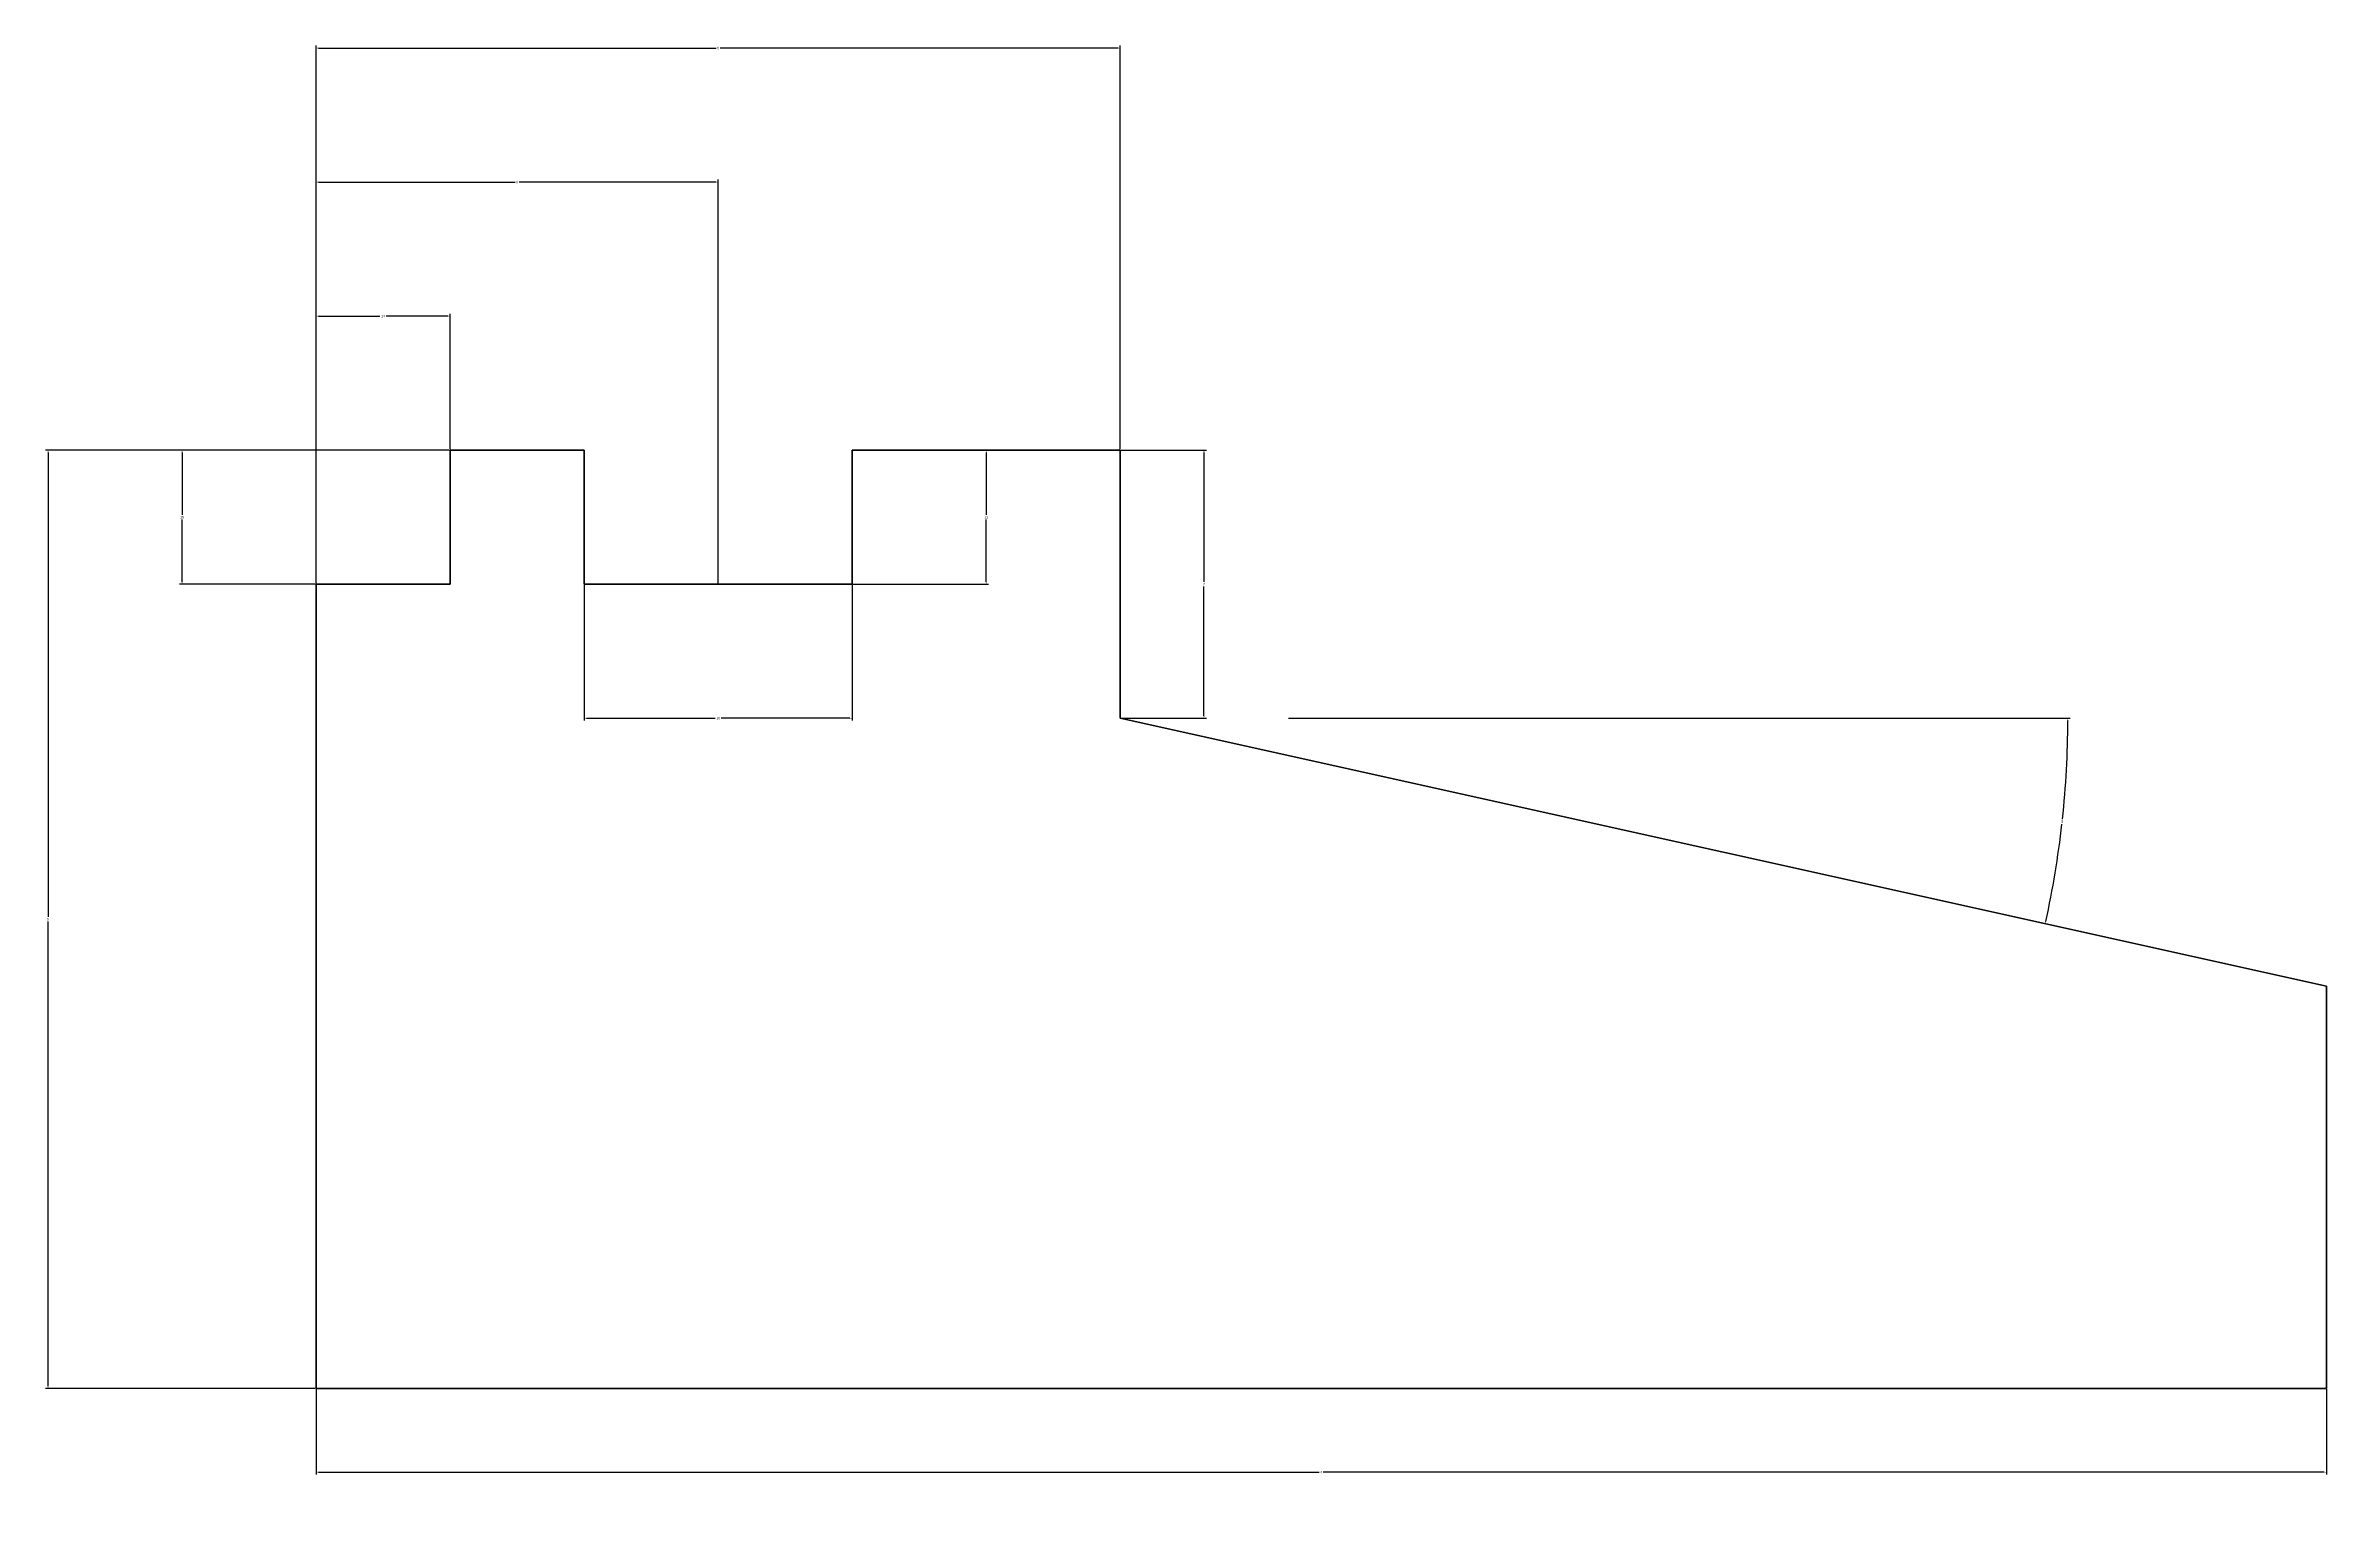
# Model space of a CAD drawing. Header units: millimetres. Extents: x 80 to 250, y -10 to 100.
import ezdxf

# ---------------------------------------------------------------- set-up
doc = ezdxf.new("R2010")
doc.units = ezdxf.units.MM
doc.layers.get('0').update_dxf_attribs({"color": 178, "lineweight": 25, "true_color": 0x000000})
doc.layers.get('Defpoints').update_dxf_attribs({"true_color": 0xffffff})
doc.dimstyles.new('QCADDimStyle', dxfattribs={"dimtxt": 5, "dimasz": 5, "dimexe": 2.5, "dimexo": 1.25, "dimgap": 1.25, "dimtad": 1, "dimtoh": 1, "dimdec": 4, "dimzin": 0, "dimdsep": 46, "dimtxsty": 'Standard', "dimcen": 0.09, "dimadec": 0, "dimazin": 0, "dimtfac": 1, "dimtdec": 4, "dimtofl": 0, "dimtmove": 0, "dimatfit": 3, "dimfxl": 1, "dimtolj": 1, "dimtzin": 0, "dimarcsym": 0})

# ---------------------------------------------------------------- blocks, each defined once
blk = doc.blocks.new('*D1')
at = {"color": 0, "lineweight": -2}
for p, q in [((100, -0.06), (100, -6.43)), ((250, -0.06), (250, -6.43)), ((100.18, -6.25), (174.85, -6.25)), ((249.82, -6.25), (175.15, -6.25))]:
    blk.add_line(p, q, dxfattribs=at)
at = {"color": 0}
for points in [[(100.18, -6.22), (100.18, -6.28), (100, -6.25)], [(249.82, -6.28), (249.82, -6.22), (250, -6.25)]]:
    blk.add_solid(points, dxfattribs=at)
at = {"layer": 'Defpoints', "color": 0}
for p in [(100, 0), (250, 0), (250, -10)]:
    blk.add_point(p, dxfattribs=at)
at = {"color": 0, "insert": (175, -6.25), "char_height": 0.18, "attachment_point": 5}
blk.add_mtext('\\A1;4', dxfattribs=at)
blk = doc.blocks.new('*D2')
at = {"color": 0, "lineweight": -2}
for p, q in [((99.9375, 70), (79.82, 70)), ((80, 69.82), (80, 35.18)), ((80, 0.18), (80, 34.82)), ((99.9375, 0), (79.82, 0))]:
    blk.add_line(p, q, dxfattribs=at)
at = {"color": 0}
for points in [[(80.03, 69.82), (79.97, 69.82), (80, 70)], [(79.97, 0.18), (80.03, 0.18), (80, 0)]]:
    blk.add_solid(points, dxfattribs=at)
at = {"layer": 'Defpoints', "color": 0}
for p in [(80, 70), (100, 70), (100, 0)]:
    blk.add_point(p, dxfattribs=at)
at = {"color": 0, "insert": (80, 35), "char_height": 0.18, "attachment_point": 5}
blk.add_mtext('\\A1;5', dxfattribs=at)
blk = doc.blocks.new('*D3')
at = {"color": 0, "lineweight": -2}
for p, q in [((100, 70.06), (100, 100.18)), ((100.18, 100), (129.85, 100)), ((159.82, 100), (130.15, 100)), ((160, 70.06), (160, 100.18))]:
    blk.add_line(p, q, dxfattribs=at)
at = {"color": 0}
for points in [[(100.18, 100.03), (100.18, 99.97), (100, 100)], [(159.82, 99.97), (159.82, 100.03), (160, 100)]]:
    blk.add_solid(points, dxfattribs=at)
at = {"layer": 'Defpoints', "color": 0}
for p in [(160, 100), (100, 70), (160, 70)]:
    blk.add_point(p, dxfattribs=at)
at = {"color": 0, "insert": (130, 100), "char_height": 0.18, "attachment_point": 5}
blk.add_mtext('\\A1;6', dxfattribs=at)
blk = doc.blocks.new('*D4')
at = {"color": 0, "lineweight": -2}
for p, q in [((160.0625, 70), (166.43, 70)), ((166.25, 69.82), (166.25, 60.18)), ((166.25, 50.18), (166.25, 59.82)), ((160.0625, 50), (166.43, 50))]:
    blk.add_line(p, q, dxfattribs=at)
at = {"color": 0}
for points in [[(166.28, 69.82), (166.22, 69.82), (166.25, 70)], [(166.22, 50.18), (166.28, 50.18), (166.25, 50)]]:
    blk.add_solid(points, dxfattribs=at)
at = {"layer": 'Defpoints', "color": 0}
for p in [(160, 70), (160, 50), (166.25, 50)]:
    blk.add_point(p, dxfattribs=at)
at = {"color": 0, "insert": (166.25, 60), "char_height": 0.18, "attachment_point": 5}
blk.add_mtext('\\A1;7', dxfattribs=at)
blk = doc.blocks.new('*D5')
at = {"color": 0, "lineweight": -2}
for p, q in [((100, 70.06), (100, 90.18)), ((100.18, 90), (114.85, 90)), ((129.82, 90), (115.15, 90)), ((130, 60.06), (130, 90.18))]:
    blk.add_line(p, q, dxfattribs=at)
at = {"color": 0}
for points in [[(100.18, 90.03), (100.18, 89.97), (100, 90)], [(129.82, 89.97), (129.82, 90.03), (130, 90)]]:
    blk.add_solid(points, dxfattribs=at)
at = {"layer": 'Defpoints', "color": 0}
for p in [(130, 90), (100, 70), (130, 60)]:
    blk.add_point(p, dxfattribs=at)
at = {"color": 0, "insert": (115, 90), "char_height": 0.18, "attachment_point": 5}
blk.add_mtext('\\A1;9', dxfattribs=at)
blk = doc.blocks.new('*D6')
at = {"color": 0, "lineweight": -2}
blk.add_line((172.56, 50), (230.89, 50), dxfattribs=at)
for start, end in [(353.8823, 359.8541), (347.617, 353.5888)]:
    blk.add_arc((160, 50), 70.71, start, end, dxfattribs=at)
at = {"color": 0}
for points in [[(230.74, 49.82), (230.68, 49.82), (230.71, 50)], [(229.04, 34.84), (229.09, 34.83), (229.03, 34.66)]]:
    blk.add_solid(points, dxfattribs=at)
at = {"layer": 'Defpoints', "color": 0}
for p in [(160, 50), (161.25, 50), (172.5, 50), (229.96, 39.73), (250, 30)]:
    blk.add_point(p, dxfattribs=at)
at = {"color": 0, "insert": (230.29, 42.28), "char_height": 0.18, "attachment_point": 5}
blk.add_mtext('8', dxfattribs=at)
blk = doc.blocks.new('*D7')
at = {"color": 0, "lineweight": -2}
for p, q in [((140.0625, 70), (150.18, 70)), ((150, 69.82), (150, 65.18)), ((150, 60.18), (150, 64.82)), ((140.0625, 60), (150.18, 60))]:
    blk.add_line(p, q, dxfattribs=at)
at = {"color": 0}
for points in [[(150.03, 69.82), (149.97, 69.82), (150, 70)], [(149.97, 60.18), (150.03, 60.18), (150, 60)]]:
    blk.add_solid(points, dxfattribs=at)
at = {"layer": 'Defpoints', "color": 0}
for p in [(140, 70), (140, 60), (150, 60)]:
    blk.add_point(p, dxfattribs=at)
at = {"color": 0, "insert": (150, 65), "char_height": 0.18, "attachment_point": 5}
blk.add_mtext('\\A1;11', dxfattribs=at)
blk = doc.blocks.new('*D8')
at = {"color": 0, "lineweight": -2}
for p, q in [((100, 60.06), (100, 80.18)), ((100.18, 80), (104.77, 80)), ((109.82, 80), (105.23, 80)), ((110, 70.06), (110, 80.18))]:
    blk.add_line(p, q, dxfattribs=at)
at = {"color": 0}
for points in [[(100.18, 80.03), (100.18, 79.97), (100, 80)], [(109.82, 79.97), (109.82, 80.03), (110, 80)]]:
    blk.add_solid(points, dxfattribs=at)
at = {"layer": 'Defpoints', "color": 0}
for p in [(110, 80), (110, 70), (100, 60)]:
    blk.add_point(p, dxfattribs=at)
at = {"color": 0, "insert": (105, 80), "char_height": 0.18, "attachment_point": 5}
blk.add_mtext('\\A1;14', dxfattribs=at)
blk = doc.blocks.new('*D9')
at = {"color": 0, "lineweight": -2}
for p, q in [((109.9375, 70), (89.82, 70)), ((90, 69.82), (90, 65.18)), ((90, 60.18), (90, 64.82)), ((99.9375, 60), (89.82, 60))]:
    blk.add_line(p, q, dxfattribs=at)
at = {"color": 0}
for points in [[(90.03, 69.82), (89.97, 69.82), (90, 70)], [(89.97, 60.18), (90.03, 60.18), (90, 60)]]:
    blk.add_solid(points, dxfattribs=at)
at = {"layer": 'Defpoints', "color": 0}
for p in [(90, 70), (110, 70), (100, 60)]:
    blk.add_point(p, dxfattribs=at)
at = {"color": 0, "insert": (90, 65), "char_height": 0.18, "attachment_point": 5}
blk.add_mtext('\\A1;15', dxfattribs=at)
blk = doc.blocks.new('*D10')
at = {"color": 0, "lineweight": -2}
for p, q in [((120, 59.94), (120, 49.82)), ((140, 59.94), (140, 49.82)), ((120.18, 50), (129.78, 50)), ((139.82, 50), (130.22, 50))]:
    blk.add_line(p, q, dxfattribs=at)
at = {"color": 0}
for points in [[(120.18, 50.03), (120.18, 49.97), (120, 50)], [(139.82, 49.97), (139.82, 50.03), (140, 50)]]:
    blk.add_solid(points, dxfattribs=at)
at = {"layer": 'Defpoints', "color": 0}
for p in [(120, 60), (140, 60), (140, 50)]:
    blk.add_point(p, dxfattribs=at)
at = {"color": 0, "insert": (130, 50), "char_height": 0.18, "attachment_point": 5}
blk.add_mtext('\\A1;10', dxfattribs=at)

msp = doc.modelspace()

# ---------------------------------------------------------------- linework, layer by layer
at = {"color": 1, "lineweight": 50, "true_color": 0xff0000}
for p, q in [((110, 60), (110, 70)), ((120, 70), (110, 70)), ((120, 70), (120, 60)), ((140, 60), (140, 70)), ((160, 70), (140, 70)), ((160, 50), (160, 70)), ((100, 60), (110, 60)), ((100, 60), (100, 0)), ((120, 60), (140, 60)), ((250, 30), (160, 50)), ((250, 0), (250, 30)), ((100, 0), (250, 0))]:
    msp.add_line(p, q, dxfattribs=at)

# ---------------------------------------------------------------- dimensions: what is measured, and where the dimension line sits
for base, p1, p2, text, picture, middle in [((160, 100), (100, 70), (160, 70), '6', '*D3', (130, 100)), ((130, 90), (100, 70), (130, 60), '9', '*D5', (115, 90)), ((110, 80), (100, 60), (110, 70), '14', '*D8', (105, 80)), ((140, 50), (120, 60), (140, 60), '10', '*D10', (130, 50))]:
    dim = msp.add_linear_dim(base=base, p1=p1, p2=p2, text=text, dimstyle='QCADDimStyle', override={"dimtxt": 0.18, "dimasz": 0.18, "dimexe": 0.18, "dimexo": 0.0625, "dimgap": 0.09, "dimtad": 0, "dimtih": 1})
    dim.commit()
    dim.dimension.update_dxf_attribs({"geometry": picture, "text_midpoint": middle})
for base, p1, p2, text, picture, middle in [((80, 70), (100, 0), (100, 70), '5', '*D2', (80, 35)), ((90, 70), (100, 60), (110, 70), '15', '*D9', (90, 65)), ((150, 60), (140, 70), (140, 60), '11', '*D7', (150, 65))]:
    dim = msp.add_linear_dim(base=base, p1=p1, p2=p2, angle=90, text=text, dimstyle='QCADDimStyle', override={"dimtxt": 0.18, "dimasz": 0.18, "dimexe": 0.18, "dimexo": 0.0625, "dimgap": 0.09, "dimtad": 0, "dimtih": 1})
    dim.commit()
    dim.dimension.update_dxf_attribs({"geometry": picture, "text_midpoint": middle})
dim = msp.add_linear_dim(base=(166.25, 50), p1=(160, 70), p2=(160, 50), angle=90, text='7', dimstyle='QCADDimStyle', override={"dimtxt": 0.18, "dimasz": 0.18, "dimexe": 0.18, "dimexo": 0.0625, "dimgap": 0.09, "dimtad": 0, "dimtih": 1})
dim.commit()
dim.dimension.update_dxf_attribs({"geometry": '*D4', "text_midpoint": (166.25, 60), "dimtype": 160})
dim = msp.add_angular_dim_2l(base=(229.96065, 39.72832), line1=((160, 50), (250, 30)), line2=((161.25, 50), (172.5, 50)), text='8', dimstyle='QCADDimStyle', override={"dimtxt": 0.18, "dimasz": 0.18, "dimexe": 0.18, "dimexo": 0.0625, "dimgap": 0.09, "dimtad": 0, "dimtih": 1})
dim.commit()
dim.dimension.update_dxf_attribs({"geometry": '*D6', "text_midpoint": (230.28846, 42.28428)})
dim = msp.add_linear_dim(base=(250, -6.25), p1=(100, 0), p2=(250, 0), text='4', dimstyle='QCADDimStyle', override={"dimtxt": 0.18, "dimasz": 0.18, "dimexe": 0.18, "dimexo": 0.0625, "dimgap": 0.09, "dimtad": 0, "dimtih": 1})
dim.commit()
dim.dimension.update_dxf_attribs({"geometry": '*D1', "text_midpoint": (175, -6.25), "dimtype": 160})

doc.saveas('drawing.dxf')
